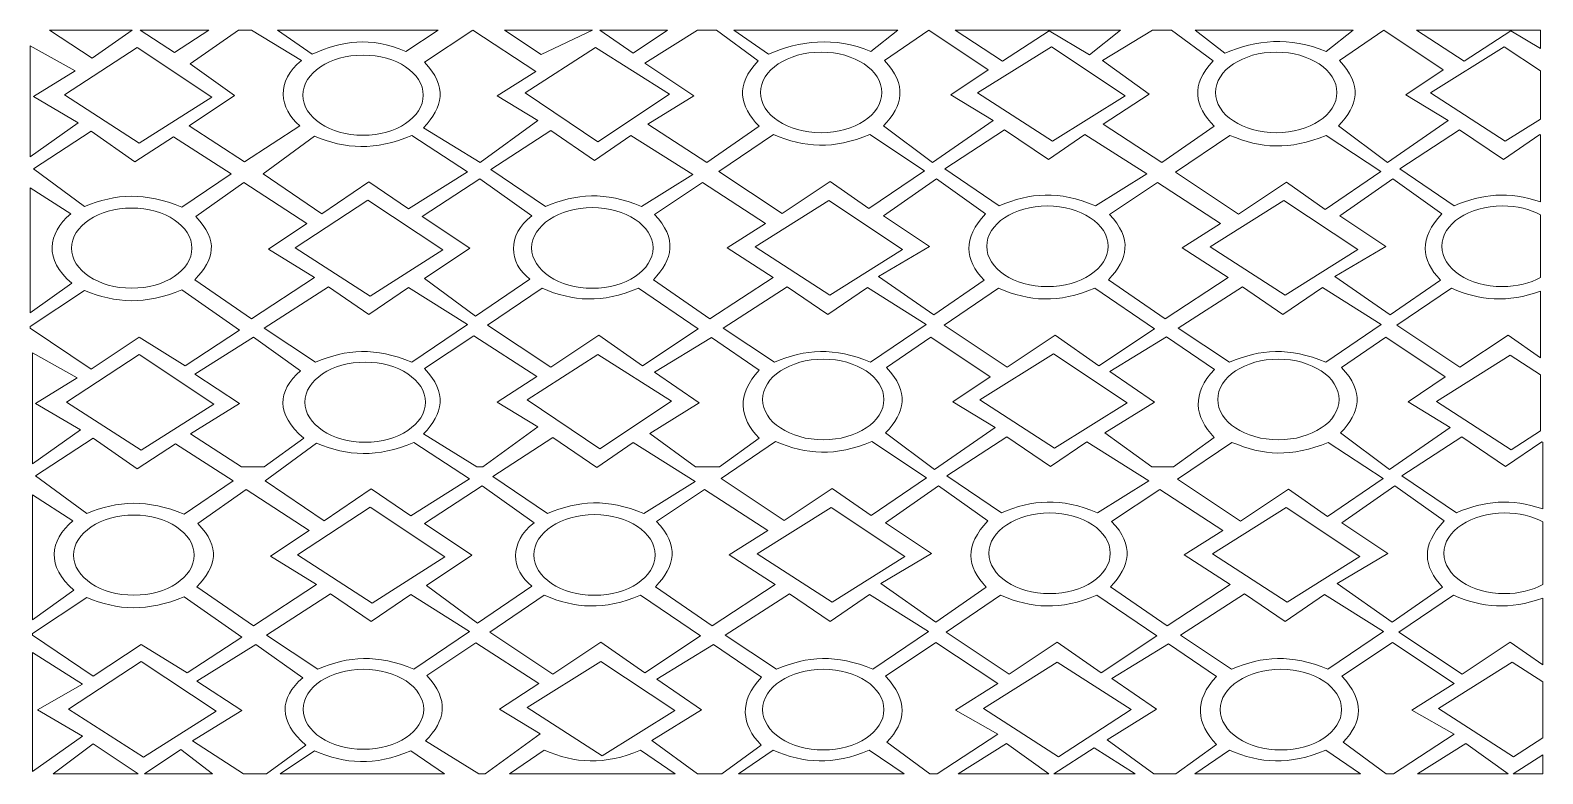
# Model space of a CAD drawing. Header units: millimetres. Extents: x -1200 to 1200, y -590 to 590.
import ezdxf

# ---------------------------------------------------------------- set-up
doc = ezdxf.new("R2010")
doc.units = ezdxf.units.MM
doc.header["$MEASUREMENT"] = 0
doc.layers.add('Layer 1', color=7, linetype='Continuous')

msp = doc.modelspace()

# ---------------------------------------------------------------- linework, layer by layer
at = {"layer": 'Layer 1', "color": 250, "lineweight": 20}
for points, knots in [([(-1169.4404, 589.9734), (-1169.4404, 589.9734), (-1038.5729, 589.9734), (-1038.5729, 589.9734), (-1038.5729, 589.9734), (-1101.8412, 545.8554), (-1101.8412, 545.8554), (-1101.8412, 545.8554), (-1169.4404, 589.9734), (-1169.4404, 589.9734)], [0, 0, 0, 0, 0.333333333, 0.333333333, 0.333333333, 0.666666667, 0.666666667, 0.666666667, 1, 1, 1, 1]), ([(-1025.5264, 589.9734), (-1025.5264, 589.9734), (-916.4211, 589.9734), (-916.4211, 589.9734), (-916.4211, 589.9734), (-971.2376, 554.878), (-971.2376, 554.878), (-971.2376, 554.878), (-1025.5264, 589.9734), (-1025.5264, 589.9734)], [0, 0, 0, 0, 0.333333333, 0.333333333, 0.333333333, 0.666666667, 0.666666667, 0.666666667, 1, 1, 1, 1]), ([(-869.3423, 589.9734), (-869.3423, 589.9734), (-848.7134, 589.9734), (-848.7134, 589.9734), (-848.7134, 589.9734), (-769.8296, 541.7227), (-769.8296, 541.7227), (-809.9699, 510.3922), (-805.5074, 464.9435), (-772.1424, 438.4976), (-772.1424, 438.4976), (-860.0445, 381.0078), (-860.0445, 381.0078), (-860.0445, 381.0078), (-947.8147, 438.4218), (-947.8147, 438.4218), (-947.8147, 438.4218), (-875.7064, 486.4562), (-875.7064, 486.4562), (-875.7064, 486.4562), (-946.1227, 536.9193), (-946.1227, 536.9193), (-946.1227, 536.9193), (-869.3423, 589.9734), (-869.3423, 589.9734)], [0, 0, 0, 0, 0.125, 0.125, 0.125, 0.25, 0.25, 0.25, 0.375, 0.375, 0.375, 0.5, 0.5, 0.5, 0.625, 0.625, 0.625, 0.75, 0.75, 0.75, 0.875, 0.875, 0.875, 1, 1, 1, 1]), ([(-807.8823, 589.9734), (-807.8823, 589.9734), (-552.7443, 589.9734), (-552.7443, 589.9734), (-552.7443, 589.9734), (-604.2469, 556.4197), (-604.2469, 556.4197), (-662.1911, 580.7668), (-703.6663, 572.9883), (-752.5845, 552.2113), (-752.5845, 552.2113), (-807.8823, 589.9734), (-807.8823, 589.9734)], [0, 0, 0, 0, 0.25, 0.25, 0.25, 0.5, 0.5, 0.5, 0.75, 0.75, 0.75, 1, 1, 1, 1]), ([(-576.0275, 435.3277), (-576.0275, 435.3277), (-486.1386, 380.0612), (-486.1386, 380.0612), (-486.1386, 380.0612), (-394.5345, 446.606), (-394.5345, 446.606), (-394.5345, 446.606), (-458.9981, 486.0775), (-458.9981, 486.0775), (-458.9981, 486.0775), (-397.9338, 524.4292), (-397.9338, 524.4292), (-397.9338, 524.4292), (-498.0053, 589.8436), (-498.0053, 589.8436), (-498.0053, 589.8436), (-574.3356, 539.0884), (-574.3356, 539.0884), (-537.7265, 500.5528), (-544.7891, 467.8483), (-576.0275, 435.3277)], [0, 0, 0, 0, 0.142857143, 0.142857143, 0.142857143, 0.285714286, 0.285714286, 0.285714286, 0.428571429, 0.428571429, 0.428571429, 0.571428571, 0.571428571, 0.571428571, 0.714285714, 0.714285714, 0.714285714, 0.857142857, 0.857142857, 0.857142857, 1, 1, 1, 1]), ([(-447.3177, 589.9734), (-447.3177, 589.9734), (-308.1225, 589.9734), (-308.1225, 589.9734), (-308.1225, 589.9734), (-389.451, 551.4972), (-389.451, 551.4972), (-389.451, 551.4972), (-447.3177, 589.9734), (-447.3177, 589.9734)], [0, 0, 0, 0, 0.333333333, 0.333333333, 0.333333333, 0.666666667, 0.666666667, 0.666666667, 1, 1, 1, 1]), ([(-296.5041, 589.9734), (-296.5041, 589.9734), (-189.0984, 589.9734), (-189.0984, 589.9734), (-189.0984, 589.9734), (-243.5813, 553.7529), (-243.5813, 553.7529), (-243.5813, 553.7529), (-296.5041, 589.9734), (-296.5041, 589.9734)], [0, 0, 0, 0, 0.333333333, 0.333333333, 0.333333333, 0.666666667, 0.666666667, 0.666666667, 1, 1, 1, 1]), ([(-141.0108, 589.9734), (-141.0108, 589.9734), (-111.2314, 589.9734), (-111.2314, 589.9734), (-111.2314, 589.9734), (-45.1225, 541.3441), (-45.1225, 541.3441), (-81.7393, 502.8084), (-74.6767, 470.0985), (-43.4384, 437.578), (-43.4384, 437.578), (-126.5519, 380.0612), (-126.5519, 380.0612), (-126.5519, 380.0612), (-219.8401, 440.9642), (-219.8401, 440.9642), (-219.8401, 440.9642), (-146.9014, 486.0775), (-146.9014, 486.0775), (-146.9014, 486.0775), (-224.9315, 537.9633), (-224.9315, 537.9633), (-224.9315, 537.9633), (-141.0108, 589.9734), (-141.0108, 589.9734)], [0, 0, 0, 0, 0.125, 0.125, 0.125, 0.25, 0.25, 0.25, 0.375, 0.375, 0.375, 0.5, 0.5, 0.5, 0.625, 0.625, 0.625, 0.75, 0.75, 0.75, 0.875, 0.875, 0.875, 1, 1, 1, 1]), ([(-83.7494, 589.9734), (-83.7494, 589.9734), (176.8446, 589.9734), (176.8446, 589.9734), (176.8446, 589.9734), (133.9258, 556.4197), (133.9258, 556.4197), (75.9737, 580.7668), (20.4586, 572.9883), (-28.4439, 552.2113), (-28.4439, 552.2113), (-83.7494, 589.9734), (-83.7494, 589.9734)], [0, 0, 0, 0, 0.25, 0.25, 0.25, 0.5, 0.5, 0.5, 0.75, 0.75, 0.75, 1, 1, 1, 1]), ([(153.7165, 438.054), (153.7165, 438.054), (231.5758, 380.0234), (231.5758, 380.0234), (231.5758, 380.0234), (327.6426, 446.7683), (327.6426, 446.7683), (327.6426, 446.7683), (260.7342, 487.4731), (260.7342, 487.4731), (260.7342, 487.4731), (319.7806, 527.1555), (319.7806, 527.1555), (319.7806, 527.1555), (225.724, 589.9031), (225.724, 589.9031), (225.724, 589.9031), (155.4162, 541.82), (155.4162, 541.82), (192.0253, 503.279), (184.9627, 470.5746), (153.7165, 438.054)], [0, 0, 0, 0, 0.142857143, 0.142857143, 0.142857143, 0.285714286, 0.285714286, 0.285714286, 0.428571429, 0.428571429, 0.428571429, 0.571428571, 0.571428571, 0.571428571, 0.714285714, 0.714285714, 0.714285714, 0.857142857, 0.857142857, 0.857142857, 1, 1, 1, 1]), ([(267.37, 589.9734), (267.37, 589.9734), (529.7258, 589.9734), (529.7258, 589.9734), (529.7258, 589.9734), (480.5438, 551.0861), (480.5438, 551.0861), (480.5438, 551.0861), (416.8563, 589.2215), (416.8563, 589.2215), (416.8563, 589.2215), (342.7068, 540.8247), (342.7068, 540.8247), (342.7068, 540.8247), (267.37, 589.9734), (267.37, 589.9734)], [0, 0, 0, 0, 0.2, 0.2, 0.2, 0.4, 0.4, 0.4, 0.6, 0.6, 0.6, 0.8, 0.8, 0.8, 1, 1, 1, 1]), ([(580.6929, 589.9734), (580.6929, 589.9734), (610.899, 589.9734), (610.899, 589.9734), (610.899, 589.9734), (676.9924, 541.3441), (676.9924, 541.3441), (640.3834, 502.8084), (647.4537, 470.0985), (678.6921, 437.578), (678.6921, 437.578), (595.5864, 380.0612), (595.5864, 380.0612), (595.5864, 380.0612), (502.2903, 440.9642), (502.2903, 440.9642), (502.2903, 440.9642), (575.2213, 488.7497), (575.2213, 488.7497), (575.2213, 488.7497), (501.2115, 541.9607), (501.2115, 541.9607), (501.2115, 541.9607), (580.6929, 589.9734), (580.6929, 589.9734)], [0, 0, 0, 0, 0.125, 0.125, 0.125, 0.25, 0.25, 0.25, 0.375, 0.375, 0.375, 0.5, 0.5, 0.5, 0.625, 0.625, 0.625, 0.75, 0.75, 0.75, 0.875, 0.875, 0.875, 1, 1, 1, 1]), ([(648.191, 589.9734), (648.191, 589.9734), (898.9751, 589.9734), (898.9751, 589.9734), (898.9751, 589.9734), (856.064, 556.4197), (856.064, 556.4197), (798.1042, 580.7668), (744.5992, 574.3136), (695.6811, 553.542), (695.6811, 553.542), (648.191, 589.9734), (648.191, 589.9734)], [0, 0, 0, 0, 0.25, 0.25, 0.25, 0.5, 0.5, 0.5, 0.75, 0.75, 0.75, 1, 1, 1, 1]), ([(875.7462, 438.054), (875.7462, 438.054), (953.5976, 380.0234), (953.5976, 380.0234), (953.5976, 380.0234), (1049.6643, 446.7683), (1049.6643, 446.7683), (1049.6643, 446.7683), (982.7405, 487.4731), (982.7405, 487.4731), (982.7405, 487.4731), (1041.7946, 527.1555), (1041.7946, 527.1555), (1041.7946, 527.1555), (947.738, 589.9031), (947.738, 589.9031), (947.738, 589.9031), (877.4302, 541.82), (877.4302, 541.82), (914.0471, 503.279), (906.9845, 470.5746), (875.7462, 438.054)], [0, 0, 0, 0, 0.142857143, 0.142857143, 0.142857143, 0.285714286, 0.285714286, 0.285714286, 0.428571429, 0.428571429, 0.428571429, 0.571428571, 0.571428571, 0.571428571, 0.714285714, 0.714285714, 0.714285714, 0.857142857, 0.857142857, 0.857142857, 1, 1, 1, 1]), ([(999.6907, 589.9734), (999.6907, 589.9734), (1196.5507, 589.9734), (1196.5507, 589.9734), (1196.5507, 589.9734), (1196.5507, 560.8607), (1196.5507, 560.8607), (1196.5507, 560.8607), (1149.1925, 589.2215), (1149.1925, 589.2215), (1149.1925, 589.2215), (1075.0354, 540.8247), (1075.0354, 540.8247), (1075.0354, 540.8247), (999.6907, 589.9734), (999.6907, 589.9734)], [0, 0, 0, 0, 0.2, 0.2, 0.2, 0.4, 0.4, 0.4, 0.6, 0.6, 0.6, 0.8, 0.8, 0.8, 1, 1, 1, 1]), ([(-1200.05, 389.1542), (-1200.05, 389.1542), (-1200.0422, 565.4748), (-1200.0422, 565.4748), (-1200.0422, 565.4748), (-1128.9818, 525.5544), (-1128.9818, 525.5544), (-1128.9818, 525.5544), (-1195.1217, 484.9524), (-1195.1217, 484.9524), (-1195.1217, 484.9524), (-1123.8905, 443.2199), (-1123.8905, 443.2199), (-1123.8905, 443.2199), (-1200.05, 389.1542), (-1200.05, 389.1542)], [0, 0, 0, 0, 0.2, 0.2, 0.2, 0.4, 0.4, 0.4, 0.6, 0.6, 0.6, 0.8, 0.8, 0.8, 1, 1, 1, 1]), ([(-1027.2029, 410.5154), (-1027.2029, 410.5154), (-911.8809, 483.8273), (-911.8809, 483.8273), (-911.8809, 483.8273), (-1030.6022, 562.7756), (-1030.6022, 562.7756), (-1030.6022, 562.7756), (-1145.9398, 487.2081), (-1145.9398, 487.2081), (-1145.9398, 487.2081), (-1027.2029, 410.5154), (-1027.2029, 410.5154)], [0, 0, 0, 0, 0.25, 0.25, 0.25, 0.5, 0.5, 0.5, 0.75, 0.75, 0.75, 1, 1, 1, 1]), ([(-414.8996, 490.5943), (-414.8996, 490.5943), (-299.5543, 412.7711), (-299.5543, 412.7711), (-299.5543, 412.7711), (-185.9087, 488.3332), (-185.9087, 488.3332), (-185.9087, 488.3332), (-302.9459, 562.7756), (-302.9459, 562.7756), (-302.9459, 562.7756), (-414.8996, 490.5943), (-414.8996, 490.5943)], [0, 0, 0, 0, 0.25, 0.25, 0.25, 0.5, 0.5, 0.5, 0.75, 0.75, 0.75, 1, 1, 1, 1]), ([(-41.3429, 491.2109), (-41.3429, 526.4793), (1.9019, 555.2459), (54.9257, 555.2404), (107.9728, 555.2404), (151.2175, 526.4793), (151.2175, 491.2109), (151.2175, 455.9479), (107.9728, 427.1868), (54.9257, 427.1868), (1.9019, 427.1868), (-41.3429, 455.9479), (-41.3429, 491.2109)], [0, 0, 0, 0, 0.25, 0.25, 0.25, 0.5, 0.5, 0.5, 0.75, 0.75, 0.75, 1, 1, 1, 1]), ([(421.9553, 413.7123), (421.9553, 413.7123), (537.2928, 485.899), (537.2928, 485.899), (537.2928, 485.899), (420.2556, 563.7222), (420.2556, 563.7222), (420.2556, 563.7222), (303.2184, 490.4157), (303.2184, 490.4157), (303.2184, 490.4157), (421.9553, 413.7123), (421.9553, 413.7123)], [0, 0, 0, 0, 0.25, 0.25, 0.25, 0.5, 0.5, 0.5, 0.75, 0.75, 0.75, 1, 1, 1, 1]), ([(680.7721, 491.2109), (680.7721, 526.4793), (724.0246, 555.2404), (777.0639, 555.2404), (830.0954, 555.2404), (873.348, 526.4793), (873.348, 491.2109), (873.348, 455.9479), (830.0954, 427.1868), (777.0639, 427.1868), (724.0246, 427.1868), (680.7721, 455.9479), (680.7721, 491.2109)], [0, 0, 0, 0, 0.25, 0.25, 0.25, 0.5, 0.5, 0.5, 0.75, 0.75, 0.75, 1, 1, 1, 1]), ([(1196.5507, 525.3326), (1196.5507, 525.3326), (1196.5507, 448.7752), (1196.5507, 448.7752), (1196.5507, 448.7752), (1140.5234, 413.7123), (1140.5234, 413.7123), (1140.5234, 413.7123), (1021.802, 490.4104), (1021.802, 490.4104), (1021.802, 490.4104), (1138.8392, 563.7222), (1138.8392, 563.7222), (1138.8392, 563.7222), (1196.5507, 525.3326), (1196.5507, 525.3326)], [0, 0, 0, 0, 0.2, 0.2, 0.2, 0.4, 0.4, 0.4, 0.6, 0.6, 0.6, 0.8, 0.8, 0.8, 1, 1, 1, 1]), ([(-767.5556, 486.916), (-767.5556, 521.9302), (-724.6213, 550.4803), (-671.9624, 550.4803), (-619.3189, 550.4803), (-576.3768, 521.9302), (-576.3768, 486.916), (-576.3768, 451.9072), (-619.3189, 423.357), (-671.9624, 423.3516), (-724.6213, 423.3516), (-767.5556, 451.9072), (-767.5556, 486.916)], [0, 0, 0, 0, 0.25, 0.25, 0.25, 0.5, 0.5, 0.5, 0.75, 0.75, 0.75, 1, 1, 1, 1]), ([(337.4603, 311.4663), (337.4603, 311.4663), (250.9475, 370.119), (250.9475, 370.119), (250.9475, 370.119), (345.9354, 432.1471), (345.9354, 432.1471), (345.9354, 432.1471), (415.4748, 384.7781), (415.4748, 384.7781), (415.4748, 384.7781), (473.1552, 424.255), (473.1552, 424.255), (473.1552, 424.255), (571.5192, 362.2215), (571.5192, 362.2215), (571.5192, 362.2215), (490.1131, 311.4663), (490.1131, 311.4663), (432.1612, 335.8134), (386.3707, 332.2379), (337.4603, 311.4663)], [0, 0, 0, 0, 0.142857143, 0.142857143, 0.142857143, 0.285714286, 0.285714286, 0.285714286, 0.428571429, 0.428571429, 0.428571429, 0.571428571, 0.571428571, 0.571428571, 0.714285714, 0.714285714, 0.714285714, 0.857142857, 0.857142857, 0.857142857, 1, 1, 1, 1]), ([(1196.5429, 423.3787), (1196.5429, 423.3787), (1196.5507, 317.4381), (1196.5507, 317.4381), (1145.7854, 335.0128), (1103.9143, 330.35), (1059.4743, 311.4663), (1059.4743, 311.4663), (972.9692, 370.119), (972.9692, 370.119), (972.9692, 370.119), (1067.9495, 432.1471), (1067.9495, 432.1471), (1067.9495, 432.1471), (1137.4889, 384.7781), (1137.4889, 384.7781), (1137.4889, 384.7781), (1195.1615, 424.255), (1195.1615, 424.255), (1195.1615, 424.255), (1196.5429, 423.3787), (1196.5429, 423.3787)], [0, 0, 0, 0, 0.142857143, 0.142857143, 0.142857143, 0.285714286, 0.285714286, 0.285714286, 0.428571429, 0.428571429, 0.428571429, 0.571428571, 0.571428571, 0.571428571, 0.714285714, 0.714285714, 0.714285714, 0.857142857, 0.857142857, 0.857142857, 1, 1, 1, 1]), ([(-1113.7157, 310.1356), (-1113.7157, 310.1356), (-1195.1217, 369.9134), (-1195.1217, 369.9134), (-1195.1217, 369.9134), (-1103.5332, 429.6859), (-1103.5332, 429.6859), (-1103.5332, 429.6859), (-1033.9938, 381.1864), (-1033.9938, 381.1864), (-1033.9938, 381.1864), (-972.9373, 420.6632), (-972.9373, 420.6632), (-972.9373, 420.6632), (-881.3332, 362.0159), (-881.3332, 362.0159), (-881.3332, 362.0159), (-959.3632, 309.0105), (-959.3632, 309.0105), (-1017.3152, 333.3521), (-1064.8053, 330.9072), (-1113.7157, 310.1356)], [0, 0, 0, 0, 0.142857143, 0.142857143, 0.142857143, 0.285714286, 0.285714286, 0.285714286, 0.428571429, 0.428571429, 0.428571429, 0.571428571, 0.571428571, 0.571428571, 0.714285714, 0.714285714, 0.714285714, 0.857142857, 0.857142857, 0.857142857, 1, 1, 1, 1]), ([(-749.0454, 421.7938), (-749.0454, 421.7938), (-830.4515, 362.0159), (-830.4515, 362.0159), (-830.4515, 362.0159), (-737.1632, 298.8518), (-737.1632, 298.8518), (-737.1632, 298.8518), (-662.5326, 349.607), (-662.5326, 349.607), (-662.5326, 349.607), (-599.7764, 306.7494), (-599.7764, 306.7494), (-599.7764, 306.7494), (-506.4882, 365.3967), (-506.4882, 365.3967), (-506.4882, 365.3967), (-594.6852, 422.9189), (-594.6852, 422.9189), (-652.6372, 398.5772), (-700.1351, 401.0222), (-749.0454, 421.7938)], [0, 0, 0, 0, 0.142857143, 0.142857143, 0.142857143, 0.285714286, 0.285714286, 0.285714286, 0.428571429, 0.428571429, 0.428571429, 0.571428571, 0.571428571, 0.571428571, 0.714285714, 0.714285714, 0.714285714, 0.857142857, 0.857142857, 0.857142857, 1, 1, 1, 1]), ([(-382.6678, 310.1356), (-382.6678, 310.1356), (-469.1729, 368.7829), (-469.1729, 368.7829), (-469.1729, 368.7829), (-374.1849, 430.8164), (-374.1849, 430.8164), (-374.1849, 430.8164), (-304.6456, 383.442), (-304.6456, 383.442), (-304.6456, 383.442), (-246.9806, 422.9189), (-246.9806, 422.9189), (-246.9806, 422.9189), (-148.6011, 360.8853), (-148.6011, 360.8853), (-148.6011, 360.8853), (-230.015, 310.1356), (-230.015, 310.1356), (-287.9669, 334.4827), (-333.7652, 330.9072), (-382.6678, 310.1356)], [0, 0, 0, 0, 0.142857143, 0.142857143, 0.142857143, 0.285714286, 0.285714286, 0.285714286, 0.428571429, 0.428571429, 0.428571429, 0.571428571, 0.571428571, 0.571428571, 0.714285714, 0.714285714, 0.714285714, 0.857142857, 0.857142857, 0.857142857, 1, 1, 1, 1]), ([(-20.6751, 424.52), (-20.6751, 424.52), (-107.1801, 365.8727), (-107.1801, 365.8727), (-107.1801, 365.8727), (-7.1165, 299.3279), (-7.1165, 299.3279), (-7.1165, 299.3279), (69.2215, 350.0831), (69.2215, 350.0831), (69.2215, 350.0831), (130.7437, 306.917), (130.7437, 306.917), (130.7437, 306.917), (218.9408, 366.9005), (218.9408, 366.9005), (218.9408, 366.9005), (131.9778, 424.52), (131.9778, 424.52), (74.0257, 400.1783), (28.2353, 403.7484), (-20.6751, 424.52)], [0, 0, 0, 0, 0.142857143, 0.142857143, 0.142857143, 0.285714286, 0.285714286, 0.285714286, 0.428571429, 0.428571429, 0.428571429, 0.571428571, 0.571428571, 0.571428571, 0.714285714, 0.714285714, 0.714285714, 0.857142857, 0.857142857, 0.857142857, 1, 1, 1, 1]), ([(703.4577, 423.1839), (703.4577, 423.1839), (616.9526, 364.5366), (616.9526, 364.5366), (616.9526, 364.5366), (717.0319, 297.9918), (717.0319, 297.9918), (717.0319, 297.9918), (793.3466, 348.7523), (793.3466, 348.7523), (793.3466, 348.7523), (854.8688, 305.5864), (854.8688, 305.5864), (854.8688, 305.5864), (943.0736, 365.5698), (943.0736, 365.5698), (943.0736, 365.5698), (856.1183, 423.1839), (856.1183, 423.1839), (798.1663, 398.8422), (752.3603, 402.4123), (703.4577, 423.1839)], [0, 0, 0, 0, 0.142857143, 0.142857143, 0.142857143, 0.285714286, 0.285714286, 0.285714286, 0.428571429, 0.428571429, 0.428571429, 0.571428571, 0.571428571, 0.571428571, 0.714285714, 0.714285714, 0.714285714, 0.857142857, 0.857142857, 0.857142857, 1, 1, 1, 1]), ([(-1200.05, 141.3934), (-1200.05, 141.3934), (-1200.05, 339.7405), (-1200.05, 339.7405), (-1200.05, 339.7405), (-1135.7728, 298.8518), (-1135.7728, 298.8518), (-1172.6534, 266.2448), (-1178.6061, 226.9626), (-1134.0653, 188.3296), (-1134.0653, 188.3296), (-1200.05, 141.3934), (-1200.05, 141.3934)], [0, 0, 0, 0, 0.25, 0.25, 0.25, 0.5, 0.5, 0.5, 0.75, 0.75, 0.75, 1, 1, 1, 1]), ([(-939.0059, 193.9661), (-939.0059, 193.9661), (-849.1169, 131.9326), (-849.1169, 131.9326), (-849.1169, 131.9326), (-749.0454, 197.3469), (-749.0454, 197.3469), (-749.0454, 197.3469), (-821.9841, 242.4656), (-821.9841, 242.4656), (-821.9841, 242.4656), (-760.9122, 283.0676), (-760.9122, 283.0676), (-760.9122, 283.0676), (-860.9836, 348.4819), (-860.9836, 348.4819), (-860.9836, 348.4819), (-937.3139, 294.3459), (-937.3139, 294.3459), (-900.7049, 255.8103), (-907.7674, 226.4866), (-939.0059, 193.9661)], [0, 0, 0, 0, 0.142857143, 0.142857143, 0.142857143, 0.285714286, 0.285714286, 0.285714286, 0.428571429, 0.428571429, 0.428571429, 0.571428571, 0.571428571, 0.571428571, 0.714285714, 0.714285714, 0.714285714, 0.857142857, 0.857142857, 0.857142857, 1, 1, 1, 1]), ([(-574.6615, 195.9242), (-574.6615, 195.9242), (-502.5377, 243.964), (-502.5377, 243.964), (-502.5377, 243.964), (-578.0532, 294.4379), (-578.0532, 294.4379), (-578.0532, 294.4379), (-486.4956, 354.1833), (-486.4956, 354.1833), (-486.4956, 354.1833), (-404.0806, 295.6496), (-404.0806, 295.6496), (-444.2132, 264.3136), (-440.8293, 221.3262), (-407.4645, 194.8803), (-407.4645, 194.8803), (-493.6668, 136.26), (-493.6668, 136.26), (-493.6668, 136.26), (-574.6615, 195.9242), (-574.6615, 195.9242)], [0, 0, 0, 0, 0.142857143, 0.142857143, 0.142857143, 0.285714286, 0.285714286, 0.285714286, 0.428571429, 0.428571429, 0.428571429, 0.571428571, 0.571428571, 0.571428571, 0.714285714, 0.714285714, 0.714285714, 0.857142857, 0.857142857, 0.857142857, 1, 1, 1, 1]), ([(-211.3495, 193.9661), (-211.3495, 193.9661), (-121.4606, 131.9326), (-121.4606, 131.9326), (-121.4606, 131.9326), (-21.3814, 197.3469), (-21.3814, 197.3469), (-21.3814, 197.3469), (-94.3278, 244.7159), (-94.3278, 244.7159), (-94.3278, 244.7159), (-33.2636, 283.0676), (-33.2636, 283.0676), (-33.2636, 283.0676), (-133.3428, 348.4819), (-133.3428, 348.4819), (-133.3428, 348.4819), (-209.6575, 297.7321), (-209.6575, 297.7321), (-173.0486, 259.1911), (-180.1111, 226.4866), (-211.3495, 193.9661)], [0, 0, 0, 0, 0.142857143, 0.142857143, 0.142857143, 0.285714286, 0.285714286, 0.285714286, 0.428571429, 0.428571429, 0.428571429, 0.571428571, 0.571428571, 0.571428571, 0.714285714, 0.714285714, 0.714285714, 0.857142857, 0.857142857, 0.857142857, 1, 1, 1, 1]), ([(313.5484, 193.3116), (313.5484, 193.3116), (233.6791, 138.0504), (233.6791, 138.0504), (233.6791, 138.0504), (146.1029, 199.2564), (146.1029, 199.2564), (146.1029, 199.2564), (226.601, 246.7335), (226.601, 246.7335), (226.601, 246.7335), (153.8175, 295.3358), (153.8175, 295.3358), (153.8175, 295.3358), (237.8467, 354.2914), (237.8467, 354.2914), (237.8467, 354.2914), (315.8689, 298.4083), (315.8689, 298.4083), (279.26, 259.8726), (282.3023, 225.8267), (313.5484, 193.3116)], [0, 0, 0, 0, 0.142857143, 0.142857143, 0.142857143, 0.285714286, 0.285714286, 0.285714286, 0.428571429, 0.428571429, 0.428571429, 0.571428571, 0.571428571, 0.571428571, 0.714285714, 0.714285714, 0.714285714, 0.857142857, 0.857142857, 0.857142857, 1, 1, 1, 1]), ([(510.7732, 193.9661), (510.7732, 193.9661), (600.6777, 131.9326), (600.6777, 131.9326), (600.6777, 131.9326), (700.7413, 197.3469), (700.7413, 197.3469), (700.7413, 197.3469), (627.8182, 244.7159), (627.8182, 244.7159), (627.8182, 244.7159), (688.8746, 283.0676), (688.8746, 283.0676), (688.8746, 283.0676), (588.7954, 348.4819), (588.7954, 348.4819), (588.7954, 348.4819), (512.4728, 297.7321), (512.4728, 297.7321), (549.0819, 259.1911), (542.0116, 226.4866), (510.7732, 193.9661)], [0, 0, 0, 0, 0.142857143, 0.142857143, 0.142857143, 0.285714286, 0.285714286, 0.285714286, 0.428571429, 0.428571429, 0.428571429, 0.571428571, 0.571428571, 0.571428571, 0.714285714, 0.714285714, 0.714285714, 0.857142857, 0.857142857, 0.857142857, 1, 1, 1, 1]), ([(1037.7356, 193.3116), (1037.7356, 193.3116), (957.8661, 138.0504), (957.8661, 138.0504), (957.8661, 138.0504), (870.2901, 199.2564), (870.2901, 199.2564), (870.2901, 199.2564), (950.788, 246.7335), (950.788, 246.7335), (950.788, 246.7335), (877.9968, 295.3358), (877.9968, 295.3358), (877.9968, 295.3358), (962.0262, 354.2914), (962.0262, 354.2914), (962.0262, 354.2914), (1040.0484, 298.4083), (1040.0484, 298.4083), (1003.4393, 259.8726), (1006.4971, 225.8267), (1037.7356, 193.3116)], [0, 0, 0, 0, 0.142857143, 0.142857143, 0.142857143, 0.285714286, 0.285714286, 0.285714286, 0.428571429, 0.428571429, 0.428571429, 0.571428571, 0.571428571, 0.571428571, 0.714285714, 0.714285714, 0.714285714, 0.857142857, 0.857142857, 0.857142857, 1, 1, 1, 1]), ([(-660.8407, 168.0232), (-660.8407, 168.0232), (-545.5031, 241.3351), (-545.5031, 241.3351), (-545.5031, 241.3351), (-664.2323, 320.2834), (-664.2323, 320.2834), (-664.2323, 320.2834), (-779.5698, 244.7159), (-779.5698, 244.7159), (-779.5698, 244.7159), (-660.8407, 168.0232), (-660.8407, 168.0232)], [0, 0, 0, 0, 0.25, 0.25, 0.25, 0.5, 0.5, 0.5, 0.75, 0.75, 0.75, 1, 1, 1, 1]), ([(68.9189, 169.6244), (68.9189, 169.6244), (184.2487, 241.8057), (184.2487, 241.8057), (184.2487, 241.8057), (67.2115, 319.6288), (67.2115, 319.6288), (67.2115, 319.6288), (-49.818, 246.3224), (-49.818, 246.3224), (-49.818, 246.3224), (68.9189, 169.6244), (68.9189, 169.6244)], [0, 0, 0, 0, 0.25, 0.25, 0.25, 0.5, 0.5, 0.5, 0.75, 0.75, 0.75, 1, 1, 1, 1]), ([(791.0416, 169.6244), (791.0416, 169.6244), (906.3791, 241.8057), (906.3791, 241.8057), (906.3791, 241.8057), (789.3497, 319.6288), (789.3497, 319.6288), (789.3497, 319.6288), (672.3125, 246.3224), (672.3125, 246.3224), (672.3125, 246.3224), (791.0416, 169.6244), (791.0416, 169.6244)], [0, 0, 0, 0, 0.25, 0.25, 0.25, 0.5, 0.5, 0.5, 0.75, 0.75, 0.75, 1, 1, 1, 1]), ([(-1134.6474, 244.1641), (-1134.6474, 279.1729), (-1091.7053, 307.7285), (-1039.0463, 307.7285), (-986.395, 307.7285), (-943.4452, 279.1729), (-943.4452, 244.1641), (-943.4452, 209.1553), (-986.395, 180.5998), (-1039.0463, 180.5998), (-1091.7053, 180.5998), (-1134.6474, 209.1553), (-1134.6474, 244.1641)], [0, 0, 0, 0, 0.25, 0.25, 0.25, 0.5, 0.5, 0.5, 0.75, 0.75, 0.75, 1, 1, 1, 1]), ([(-404.422, 244.4562), (-404.422, 279.7193), (-361.1695, 308.4804), (-308.1302, 308.4804), (-255.0988, 308.4804), (-211.8384, 279.7193), (-211.8384, 244.4508), (-211.8384, 209.1878), (-255.0988, 180.4321), (-308.1302, 180.4321), (-361.1695, 180.4321), (-404.422, 209.1878), (-404.422, 244.4562)], [0, 0, 0, 0, 0.25, 0.25, 0.25, 0.5, 0.5, 0.5, 0.75, 0.75, 0.75, 1, 1, 1, 1]), ([(317.7083, 247.123), (317.7083, 282.3914), (360.9609, 311.1525), (413.9924, 311.1525), (467.0395, 311.1525), (510.2842, 282.3914), (510.2842, 247.123), (510.2842, 211.86), (467.0395, 183.0934), (413.9924, 183.0988), (360.9609, 183.0988), (317.7083, 211.86), (317.7083, 247.123)], [0, 0, 0, 0, 0.25, 0.25, 0.25, 0.5, 0.5, 0.5, 0.75, 0.75, 0.75, 1, 1, 1, 1]), ([(1196.5507, 296.8396), (1196.5507, 296.8396), (1196.5507, 197.4064), (1196.5507, 197.4064), (1179.9885, 188.4649), (1158.925, 183.0988), (1136.0065, 183.0988), (1082.9827, 183.0988), (1039.7224, 211.86), (1039.7224, 247.123), (1039.7146, 282.3914), (1082.9827, 311.1525), (1136.0065, 311.1525), (1158.925, 311.1471), (1179.9885, 305.7865), (1196.5507, 296.8396)], [0, 0, 0, 0, 0.2, 0.2, 0.2, 0.4, 0.4, 0.4, 0.6, 0.6, 0.6, 0.8, 0.8, 0.8, 1, 1, 1, 1]), ([(-1200.05, 117.1328), (-1200.05, 117.1328), (-1200.05, 119.6427), (-1200.05, 119.6427), (-1200.05, 119.6427), (-1113.7157, 177.0513), (-1113.7157, 177.0513), (-1064.8053, 156.2743), (-1017.3152, 153.8293), (-959.3632, 178.1764), (-959.3632, 178.1764), (-867.7746, 113.8873), (-867.7746, 113.8873), (-867.7746, 113.8873), (-954.2719, 57.4956), (-954.2719, 57.4956), (-954.2719, 57.4956), (-1027.2184, 102.6089), (-1027.2184, 102.6089), (-1027.2184, 102.6089), (-1103.5332, 51.8537), (-1103.5332, 51.8537), (-1103.5332, 51.8537), (-1200.05, 117.1328), (-1200.05, 117.1328)], [0, 0, 0, 0, 0.125, 0.125, 0.125, 0.25, 0.25, 0.25, 0.375, 0.375, 0.375, 0.5, 0.5, 0.5, 0.625, 0.625, 0.625, 0.75, 0.75, 0.75, 0.875, 0.875, 0.875, 1, 1, 1, 1]), ([(-747.3381, 63.1321), (-747.3381, 63.1321), (-828.7596, 117.2734), (-828.7596, 117.2734), (-828.7596, 117.2734), (-726.9884, 182.6877), (-726.9884, 182.6877), (-726.9884, 182.6877), (-662.5326, 138.6995), (-662.5326, 138.6995), (-662.5326, 138.6995), (-599.7764, 181.5572), (-599.7764, 181.5572), (-599.7764, 181.5572), (-506.4882, 122.9099), (-506.4882, 122.9099), (-506.4882, 122.9099), (-594.6852, 63.1321), (-594.6852, 63.1321), (-652.6372, 87.4792), (-698.4354, 83.9091), (-747.3381, 63.1321)], [0, 0, 0, 0, 0.142857143, 0.142857143, 0.142857143, 0.285714286, 0.285714286, 0.285714286, 0.428571429, 0.428571429, 0.428571429, 0.571428571, 0.571428571, 0.571428571, 0.714285714, 0.714285714, 0.714285714, 0.857142857, 0.857142857, 0.857142857, 1, 1, 1, 1]), ([(-387.7513, 180.4321), (-387.7513, 180.4321), (-474.2642, 121.7902), (-474.2642, 121.7902), (-474.2642, 121.7902), (-374.1849, 55.2399), (-374.1849, 55.2399), (-374.1849, 55.2399), (-297.8624, 105.9897), (-297.8624, 105.9897), (-297.8624, 105.9897), (-228.3075, 57.4956), (-228.3075, 57.4956), (-228.3075, 57.4956), (-140.1182, 116.1429), (-140.1182, 116.1429), (-140.1182, 116.1429), (-235.0985, 180.4321), (-235.0985, 180.4321), (-293.0504, 156.0903), (-338.8487, 159.6605), (-387.7513, 180.4321)], [0, 0, 0, 0, 0.142857143, 0.142857143, 0.142857143, 0.285714286, 0.285714286, 0.285714286, 0.428571429, 0.428571429, 0.428571429, 0.571428571, 0.571428571, 0.571428571, 0.714285714, 0.714285714, 0.714285714, 0.857142857, 0.857142857, 0.857142857, 1, 1, 1, 1]), ([(-19.1927, 63.1321), (-19.1927, 63.1321), (-100.6142, 117.2734), (-100.6142, 117.2734), (-100.6142, 117.2734), (1.1568, 182.6877), (1.1568, 182.6877), (1.1568, 182.6877), (65.6049, 138.6995), (65.6049, 138.6995), (65.6049, 138.6995), (128.3611, 181.5518), (128.3611, 181.5518), (128.3611, 181.5518), (221.6571, 122.9099), (221.6571, 122.9099), (221.6571, 122.9099), (133.4524, 63.1375), (133.4524, 63.1375), (75.5081, 87.4792), (29.7022, 83.9091), (-19.1927, 63.1321)], [0, 0, 0, 0, 0.142857143, 0.142857143, 0.142857143, 0.285714286, 0.285714286, 0.285714286, 0.428571429, 0.428571429, 0.428571429, 0.571428571, 0.571428571, 0.571428571, 0.714285714, 0.714285714, 0.714285714, 0.857142857, 0.857142857, 0.857142857, 1, 1, 1, 1]), ([(336.3816, 180.4375), (336.3816, 180.4375), (249.8842, 121.7848), (249.8842, 121.7848), (249.8842, 121.7848), (349.9479, 55.2399), (349.9479, 55.2399), (349.9479, 55.2399), (426.2782, 105.9951), (426.2782, 105.9951), (426.2782, 105.9951), (495.8176, 57.4956), (495.8176, 57.4956), (495.8176, 57.4956), (584.0068, 116.1429), (584.0068, 116.1429), (584.0068, 116.1429), (489.0421, 180.4321), (489.0421, 180.4321), (431.0823, 156.0903), (385.2919, 159.6605), (336.3816, 180.4375)], [0, 0, 0, 0, 0.142857143, 0.142857143, 0.142857143, 0.285714286, 0.285714286, 0.285714286, 0.428571429, 0.428571429, 0.428571429, 0.571428571, 0.571428571, 0.571428571, 0.714285714, 0.714285714, 0.714285714, 0.857142857, 0.857142857, 0.857142857, 1, 1, 1, 1]), ([(702.93, 63.1321), (702.93, 63.1321), (621.5161, 117.2734), (621.5161, 117.2734), (621.5161, 117.2734), (723.295, 182.6877), (723.295, 182.6877), (723.295, 182.6877), (787.7354, 138.6995), (787.7354, 138.6995), (787.7354, 138.6995), (850.4993, 181.5572), (850.4993, 181.5572), (850.4993, 181.5572), (943.7876, 122.9099), (943.7876, 122.9099), (943.7876, 122.9099), (855.5905, 63.1375), (855.5905, 63.1375), (797.623, 87.4792), (751.8403, 83.9091), (702.93, 63.1321)], [0, 0, 0, 0, 0.142857143, 0.142857143, 0.142857143, 0.285714286, 0.285714286, 0.285714286, 0.428571429, 0.428571429, 0.428571429, 0.571428571, 0.571428571, 0.571428571, 0.714285714, 0.714285714, 0.714285714, 0.857142857, 0.857142857, 0.857142857, 1, 1, 1, 1]), ([(1196.5507, 176.0722), (1196.5507, 176.0722), (1196.5507, 69.9369), (1196.5507, 69.9369), (1196.5507, 69.9369), (1144.8541, 105.9897), (1144.8541, 105.9897), (1144.8541, 105.9897), (1068.5237, 55.2399), (1068.5237, 55.2399), (1068.5237, 55.2399), (968.4523, 121.7848), (968.4523, 121.7848), (968.4523, 121.7848), (1054.9574, 180.4375), (1054.9574, 180.4375), (1100.7091, 160.9965), (1143.7365, 156.6259), (1196.5507, 176.0722)], [0, 0, 0, 0, 0.166666667, 0.166666667, 0.166666667, 0.333333333, 0.333333333, 0.333333333, 0.5, 0.5, 0.5, 0.666666667, 0.666666667, 0.666666667, 0.833333333, 0.833333333, 0.833333333, 1, 1, 1, 1]), ([(-828.7207, -102.7919), (-828.7207, -102.7919), (-864.8254, -102.7919), (-864.8254, -102.7919), (-864.8254, -102.7919), (-945.789, -50.7818), (-945.789, -50.7818), (-945.789, -50.7818), (-867.7746, -2.2823), (-867.7746, -2.2823), (-867.7746, -2.2823), (-939.0059, 43.9616), (-939.0059, 43.9616), (-939.0059, 43.9616), (-845.7253, 102.6089), (-845.7253, 102.6089), (-845.7253, 102.6089), (-771.0869, 49.6035), (-771.0869, 49.6035), (-807.9754, 16.9909), (-810.5288, -18.9104), (-766.0112, -57.5488), (-766.0112, -57.5488), (-828.7207, -102.7919), (-828.7207, -102.7919)], [0, 0, 0, 0, 0.125, 0.125, 0.125, 0.25, 0.25, 0.25, 0.375, 0.375, 0.375, 0.5, 0.5, 0.5, 0.625, 0.625, 0.625, 0.75, 0.75, 0.75, 0.875, 0.875, 0.875, 1, 1, 1, 1]), ([(-481.6527, -102.7919), (-481.6527, -102.7919), (-491.4238, -102.7919), (-491.4238, -102.7919), (-491.4238, -102.7919), (-576.0353, -50.7818), (-576.0353, -50.7818), (-544.7813, -18.2613), (-537.7265, 14.4486), (-574.3356, 52.9843), (-574.3356, 52.9843), (-496.3134, 104.8646), (-496.3134, 104.8646), (-496.3134, 104.8646), (-396.2419, 40.5754), (-396.2419, 40.5754), (-396.2419, 40.5754), (-458.9981, -0.0266), (-458.9981, -0.0266), (-458.9981, -0.0266), (-394.5345, -39.4981), (-394.5345, -39.4981), (-394.5345, -39.4981), (-481.6527, -102.7919), (-481.6527, -102.7919)], [0, 0, 0, 0, 0.125, 0.125, 0.125, 0.25, 0.25, 0.25, 0.375, 0.375, 0.375, 0.5, 0.5, 0.5, 0.625, 0.625, 0.625, 0.75, 0.75, 0.75, 0.875, 0.875, 0.875, 1, 1, 1, 1]), ([(-106.1479, -102.7919), (-106.1479, -102.7919), (-144.542, -102.7919), (-144.542, -102.7919), (-144.542, -102.7919), (-216.9763, -50.1706), (-216.9763, -50.1706), (-216.9763, -50.1706), (-138.4729, -1.3573), (-138.4729, -1.3573), (-138.4729, -1.3573), (-209.254, 47.2505), (-209.254, 47.2505), (-209.254, 47.2505), (-119.2098, 102.1978), (-119.2098, 102.1978), (-119.2098, 102.1978), (-43.19, 50.3175), (-43.19, 50.3175), (-79.8068, 11.7818), (-74.7466, -24.9254), (-43.5082, -57.446), (-43.5082, -57.446), (-106.1479, -102.7919), (-106.1479, -102.7919)], [0, 0, 0, 0, 0.125, 0.125, 0.125, 0.25, 0.25, 0.25, 0.375, 0.375, 0.375, 0.5, 0.5, 0.5, 0.625, 0.625, 0.625, 0.75, 0.75, 0.75, 0.875, 0.875, 0.875, 1, 1, 1, 1]), ([(157.116, -49.1806), (157.116, -49.1806), (234.9674, -107.2113), (234.9674, -107.2113), (234.9674, -107.2113), (331.0341, -40.4663), (331.0341, -40.4663), (331.0341, -40.4663), (264.1103, 0.2385), (264.1103, 0.2385), (264.1103, 0.2385), (323.1721, 39.9208), (323.1721, 39.9208), (323.1721, 39.9208), (229.1155, 102.6684), (229.1155, 102.6684), (229.1155, 102.6684), (158.8, 54.5854), (158.8, 54.5854), (195.4169, 16.0444), (188.3621, -16.6601), (157.116, -49.1806)], [0, 0, 0, 0, 0.142857143, 0.142857143, 0.142857143, 0.285714286, 0.285714286, 0.285714286, 0.428571429, 0.428571429, 0.428571429, 0.571428571, 0.571428571, 0.571428571, 0.714285714, 0.714285714, 0.714285714, 0.857142857, 0.857142857, 0.857142857, 1, 1, 1, 1]), ([(614.1276, -102.7919), (614.1276, -102.7919), (579.4201, -102.7919), (579.4201, -102.7919), (579.4201, -102.7919), (505.1542, -48.8398), (505.1542, -48.8398), (505.1542, -48.8398), (583.6498, -0.0266), (583.6498, -0.0266), (583.6498, -0.0266), (512.8687, 48.5811), (512.8687, 48.5811), (512.8687, 48.5811), (602.9051, 103.5339), (602.9051, 103.5339), (602.9051, 103.5339), (678.9249, 51.6482), (678.9249, 51.6482), (642.3159, 13.1125), (647.3838, -23.5948), (678.6223, -56.1153), (678.6223, -56.1153), (614.1276, -102.7919), (614.1276, -102.7919)], [0, 0, 0, 0, 0.125, 0.125, 0.125, 0.25, 0.25, 0.25, 0.375, 0.375, 0.375, 0.5, 0.5, 0.5, 0.625, 0.625, 0.625, 0.75, 0.75, 0.75, 0.875, 0.875, 0.875, 1, 1, 1, 1]), ([(879.1377, -49.1806), (879.1377, -49.1806), (956.9892, -107.2113), (956.9892, -107.2113), (956.9892, -107.2113), (1053.0482, -40.4663), (1053.0482, -40.4663), (1053.0482, -40.4663), (986.1321, 0.2385), (986.1321, 0.2385), (986.1321, 0.2385), (1045.194, 39.9208), (1045.194, 39.9208), (1045.194, 39.9208), (951.1373, 102.6684), (951.1373, 102.6684), (951.1373, 102.6684), (880.8219, 54.5854), (880.8219, 54.5854), (917.431, 16.0444), (910.3683, -16.6601), (879.1377, -49.1806)], [0, 0, 0, 0, 0.142857143, 0.142857143, 0.142857143, 0.285714286, 0.285714286, 0.285714286, 0.428571429, 0.428571429, 0.428571429, 0.571428571, 0.571428571, 0.571428571, 0.714285714, 0.714285714, 0.714285714, 0.857142857, 0.857142857, 0.857142857, 1, 1, 1, 1]), ([(-1196.6584, -98.0804), (-1196.6584, -98.0804), (-1196.6584, 78.2401), (-1196.6584, 78.2401), (-1196.6584, 78.2401), (-1125.5901, 38.3197), (-1125.5901, 38.3197), (-1125.5901, 38.3197), (-1191.7379, -2.2823), (-1191.7379, -2.2823), (-1191.7379, -2.2823), (-1120.4988, -44.0148), (-1120.4988, -44.0148), (-1120.4988, -44.0148), (-1196.6584, -98.0804), (-1196.6584, -98.0804)], [0, 0, 0, 0, 0.2, 0.2, 0.2, 0.4, 0.4, 0.4, 0.6, 0.6, 0.6, 0.8, 0.8, 0.8, 1, 1, 1, 1]), ([(-1023.8191, -76.7192), (-1023.8191, -76.7192), (-908.4815, -3.4074), (-908.4815, -3.4074), (-908.4815, -3.4074), (-1027.2184, 75.5409), (-1027.2184, 75.5409), (-1027.2184, 75.5409), (-1142.5481, -0.0266), (-1142.5481, -0.0266), (-1142.5481, -0.0266), (-1023.8191, -76.7192), (-1023.8191, -76.7192)], [0, 0, 0, 0, 0.25, 0.25, 0.25, 0.5, 0.5, 0.5, 0.75, 0.75, 0.75, 1, 1, 1, 1]), ([(-411.508, 3.3542), (-411.508, 3.3542), (-296.1549, -74.469), (-296.1549, -74.469), (-296.1549, -74.469), (-182.5171, 1.0985), (-182.5171, 1.0985), (-182.5171, 1.0985), (-299.5621, 75.5409), (-299.5621, 75.5409), (-299.5621, 75.5409), (-411.508, 3.3542), (-411.508, 3.3542)], [0, 0, 0, 0, 0.25, 0.25, 0.25, 0.5, 0.5, 0.5, 0.75, 0.75, 0.75, 1, 1, 1, 1]), ([(425.3547, -73.5223), (425.3547, -73.5223), (540.6844, -1.341), (540.6844, -1.341), (540.6844, -1.341), (423.6472, 76.4821), (423.6472, 76.4821), (423.6472, 76.4821), (306.61, 3.1757), (306.61, 3.1757), (306.61, 3.1757), (425.3547, -73.5223), (425.3547, -73.5223)], [0, 0, 0, 0, 0.25, 0.25, 0.25, 0.5, 0.5, 0.5, 0.75, 0.75, 0.75, 1, 1, 1, 1]), ([(1196.5507, 43.2151), (1196.5507, 43.2151), (1196.5507, -45.578), (1196.5507, -45.578), (1196.5507, -45.578), (1149.9919, -75.7943), (1149.9919, -75.7943), (1149.9919, -75.7943), (1031.255, 0.8984), (1031.255, 0.8984), (1031.255, 0.8984), (1148.2922, 74.2102), (1148.2922, 74.2102), (1148.2922, 74.2102), (1196.5507, 43.2151), (1196.5507, 43.2151)], [0, 0, 0, 0, 0.2, 0.2, 0.2, 0.4, 0.4, 0.4, 0.6, 0.6, 0.6, 0.8, 0.8, 0.8, 1, 1, 1, 1]), ([(-764.164, -0.3187), (-764.164, 34.6955), (-721.2375, 63.2456), (-668.5785, 63.2456), (-615.935, 63.2456), (-572.9774, 34.6955), (-572.9774, -0.3187), (-572.9774, -35.3275), (-615.935, -63.8831), (-668.5785, -63.8831), (-721.2375, -63.8831), (-764.164, -35.3275), (-764.164, -0.3187)], [0, 0, 0, 0, 0.25, 0.25, 0.25, 0.5, 0.5, 0.5, 0.75, 0.75, 0.75, 1, 1, 1, 1]), ([(-37.9591, 3.9762), (-37.9591, 39.2447), (5.2858, 68.0058), (58.325, 68.0058), (111.3565, 68.0058), (154.609, 39.2447), (154.609, 3.9762), (154.609, -31.2868), (111.3565, -60.0479), (58.325, -60.0479), (5.2858, -60.0479), (-37.9591, -31.2868), (-37.9591, 3.9762)], [0, 0, 0, 0, 0.25, 0.25, 0.25, 0.5, 0.5, 0.5, 0.75, 0.75, 0.75, 1, 1, 1, 1]), ([(684.1636, 3.9762), (684.1636, 39.2447), (727.4161, 68.0058), (780.4477, 68.0058), (833.487, 68.0058), (876.7318, 39.2447), (876.7318, 3.9762), (876.7318, -31.2868), (833.487, -60.0479), (780.4477, -60.0479), (727.4161, -60.0479), (684.1636, -31.2868), (684.1636, 3.9762)], [0, 0, 0, 0, 0.25, 0.25, 0.25, 0.5, 0.5, 0.5, 0.75, 0.75, 0.75, 1, 1, 1, 1]), ([(-1110.3241, -177.1045), (-1110.3241, -177.1045), (-1191.7379, -117.3266), (-1191.7379, -117.3266), (-1191.7379, -117.3266), (-1100.1493, -57.5488), (-1100.1493, -57.5488), (-1100.1493, -57.5488), (-1030.6022, -106.0429), (-1030.6022, -106.0429), (-1030.6022, -106.0429), (-969.5535, -66.5715), (-969.5535, -66.5715), (-969.5535, -66.5715), (-877.9494, -125.2188), (-877.9494, -125.2188), (-877.9494, -125.2188), (-955.9715, -178.2242), (-955.9715, -178.2242), (-1013.9236, -153.8825), (-1061.4215, -156.3275), (-1110.3241, -177.1045)], [0, 0, 0, 0, 0.142857143, 0.142857143, 0.142857143, 0.285714286, 0.285714286, 0.285714286, 0.428571429, 0.428571429, 0.428571429, 0.571428571, 0.571428571, 0.571428571, 0.714285714, 0.714285714, 0.714285714, 0.857142857, 0.857142857, 0.857142857, 1, 1, 1, 1]), ([(-745.6461, -65.4409), (-745.6461, -65.4409), (-827.0677, -125.2188), (-827.0677, -125.2188), (-827.0677, -125.2188), (-733.7639, -188.3828), (-733.7639, -188.3828), (-733.7639, -188.3828), (-659.141, -137.6277), (-659.141, -137.6277), (-659.141, -137.6277), (-596.3849, -180.4853), (-596.3849, -180.4853), (-596.3849, -180.4853), (-503.1043, -121.838), (-503.1043, -121.838), (-503.1043, -121.838), (-591.2936, -64.3158), (-591.2936, -64.3158), (-649.2456, -88.6629), (-696.7512, -86.2125), (-745.6461, -65.4409)], [0, 0, 0, 0, 0.142857143, 0.142857143, 0.142857143, 0.285714286, 0.285714286, 0.285714286, 0.428571429, 0.428571429, 0.428571429, 0.571428571, 0.571428571, 0.571428571, 0.714285714, 0.714285714, 0.714285714, 0.857142857, 0.857142857, 0.857142857, 1, 1, 1, 1]), ([(-379.2762, -177.1045), (-379.2762, -177.1045), (-465.7812, -118.4518), (-465.7812, -118.4518), (-465.7812, -118.4518), (-370.7933, -56.4237), (-370.7933, -56.4237), (-370.7933, -56.4237), (-301.2462, -103.7926), (-301.2462, -103.7926), (-301.2462, -103.7926), (-243.5813, -64.3158), (-243.5813, -64.3158), (-243.5813, -64.3158), (-145.2096, -126.3493), (-145.2096, -126.3493), (-145.2096, -126.3493), (-226.6233, -177.1045), (-226.6233, -177.1045), (-284.5676, -152.752), (-330.3735, -156.3275), (-379.2762, -177.1045)], [0, 0, 0, 0, 0.142857143, 0.142857143, 0.142857143, 0.285714286, 0.285714286, 0.285714286, 0.428571429, 0.428571429, 0.428571429, 0.571428571, 0.571428571, 0.571428571, 0.714285714, 0.714285714, 0.714285714, 0.857142857, 0.857142857, 0.857142857, 1, 1, 1, 1]), ([(-17.2835, -62.7146), (-17.2835, -62.7146), (-103.7886, -121.3619), (-103.7886, -121.3619), (-103.7886, -121.3619), (-3.7171, -187.9068), (-3.7171, -187.9068), (-3.7171, -187.9068), (72.6132, -137.157), (72.6132, -137.157), (72.6132, -137.157), (134.1276, -180.3176), (134.1276, -180.3176), (134.1276, -180.3176), (222.3323, -120.3342), (222.3323, -120.3342), (222.3323, -120.3342), (135.3693, -62.7146), (135.3693, -62.7146), (77.4173, -87.0564), (31.6191, -83.4862), (-17.2835, -62.7146)], [0, 0, 0, 0, 0.142857143, 0.142857143, 0.142857143, 0.285714286, 0.285714286, 0.285714286, 0.428571429, 0.428571429, 0.428571429, 0.571428571, 0.571428571, 0.571428571, 0.714285714, 0.714285714, 0.714285714, 0.857142857, 0.857142857, 0.857142857, 1, 1, 1, 1]), ([(340.8441, -175.7684), (340.8441, -175.7684), (254.339, -117.1211), (254.339, -117.1211), (254.339, -117.1211), (349.3271, -55.0875), (349.3271, -55.0875), (349.3271, -55.0875), (418.8587, -102.4565), (418.8587, -102.4565), (418.8587, -102.4565), (476.5391, -62.9851), (476.5391, -62.9851), (476.5391, -62.9851), (574.9108, -125.0132), (574.9108, -125.0132), (574.9108, -125.0132), (493.497, -175.7684), (493.497, -175.7684), (435.545, -151.4267), (389.7468, -154.9968), (340.8441, -175.7684)], [0, 0, 0, 0, 0.142857143, 0.142857143, 0.142857143, 0.285714286, 0.285714286, 0.285714286, 0.428571429, 0.428571429, 0.428571429, 0.571428571, 0.571428571, 0.571428571, 0.714285714, 0.714285714, 0.714285714, 0.857142857, 0.857142857, 0.857142857, 1, 1, 1, 1]), ([(706.8493, -64.0507), (706.8493, -64.0507), (620.352, -122.6981), (620.352, -122.6981), (620.352, -122.6981), (720.4157, -189.2429), (720.4157, -189.2429), (720.4157, -189.2429), (796.746, -138.4823), (796.746, -138.4823), (796.746, -138.4823), (858.2682, -181.6483), (858.2682, -181.6483), (858.2682, -181.6483), (946.4651, -121.6649), (946.4651, -121.6649), (946.4651, -121.6649), (859.5099, -64.0507), (859.5099, -64.0507), (801.5579, -88.3924), (755.7597, -84.8223), (706.8493, -64.0507)], [0, 0, 0, 0, 0.142857143, 0.142857143, 0.142857143, 0.285714286, 0.285714286, 0.285714286, 0.428571429, 0.428571429, 0.428571429, 0.571428571, 0.571428571, 0.571428571, 0.714285714, 0.714285714, 0.714285714, 0.857142857, 0.857142857, 0.857142857, 1, 1, 1, 1]), ([(1199.95, -63.856), (1199.95, -63.856), (1199.95, -169.7966), (1199.95, -169.7966), (1149.177, -152.2218), (1107.3059, -156.8901), (1062.8582, -175.7684), (1062.8582, -175.7684), (976.3609, -117.1211), (976.3609, -117.1211), (976.3609, -117.1211), (1071.3488, -55.0875), (1071.3488, -55.0875), (1071.3488, -55.0875), (1140.8804, -102.4565), (1140.8804, -102.4565), (1140.8804, -102.4565), (1198.553, -62.9851), (1198.553, -62.9851), (1198.553, -62.9851), (1199.95, -63.856), (1199.95, -63.856)], [0, 0, 0, 0, 0.142857143, 0.142857143, 0.142857143, 0.285714286, 0.285714286, 0.285714286, 0.428571429, 0.428571429, 0.428571429, 0.571428571, 0.571428571, 0.571428571, 0.714285714, 0.714285714, 0.714285714, 0.857142857, 0.857142857, 0.857142857, 1, 1, 1, 1]), ([(-935.622, -293.2686), (-935.622, -293.2686), (-845.7253, -355.3021), (-845.7253, -355.3021), (-845.7253, -355.3021), (-745.6461, -289.8878), (-745.6461, -289.8878), (-745.6461, -289.8878), (-818.577, -244.7691), (-818.577, -244.7691), (-818.577, -244.7691), (-757.5206, -204.1671), (-757.5206, -204.1671), (-757.5206, -204.1671), (-857.5921, -138.7527), (-857.5921, -138.7527), (-857.5921, -138.7527), (-933.9223, -192.8887), (-933.9223, -192.8887), (-897.3056, -231.4244), (-904.3759, -260.748), (-935.622, -293.2686)], [0, 0, 0, 0, 0.142857143, 0.142857143, 0.142857143, 0.285714286, 0.285714286, 0.285714286, 0.428571429, 0.428571429, 0.428571429, 0.571428571, 0.571428571, 0.571428571, 0.714285714, 0.714285714, 0.714285714, 0.857142857, 0.857142857, 0.857142857, 1, 1, 1, 1]), ([(-571.2622, -291.3104), (-571.2622, -291.3104), (-499.1462, -243.2707), (-499.1462, -243.2707), (-499.1462, -243.2707), (-574.6615, -192.8022), (-574.6615, -192.8022), (-574.6615, -192.8022), (-483.1118, -133.0514), (-483.1118, -133.0514), (-483.1118, -133.0514), (-400.6812, -191.5851), (-400.6812, -191.5851), (-440.8293, -222.921), (-437.43, -265.9085), (-404.0806, -292.3544), (-404.0806, -292.3544), (-490.283, -350.9747), (-490.283, -350.9747), (-490.283, -350.9747), (-571.2622, -291.3104), (-571.2622, -291.3104)], [0, 0, 0, 0, 0.142857143, 0.142857143, 0.142857143, 0.285714286, 0.285714286, 0.285714286, 0.428571429, 0.428571429, 0.428571429, 0.571428571, 0.571428571, 0.571428571, 0.714285714, 0.714285714, 0.714285714, 0.857142857, 0.857142857, 0.857142857, 1, 1, 1, 1]), ([(-207.9657, -293.2686), (-207.9657, -293.2686), (-118.0613, -355.3021), (-118.0613, -355.3021), (-118.0613, -355.3021), (-17.9975, -289.8878), (-17.9975, -289.8878), (-17.9975, -289.8878), (-90.9363, -242.5188), (-90.9363, -242.5188), (-90.9363, -242.5188), (-29.872, -204.1671), (-29.872, -204.1671), (-29.872, -204.1671), (-129.9434, -138.7527), (-129.9434, -138.7527), (-129.9434, -138.7527), (-206.2737, -189.5079), (-206.2737, -189.5079), (-169.6492, -228.0436), (-176.7195, -260.748), (-207.9657, -293.2686)], [0, 0, 0, 0, 0.142857143, 0.142857143, 0.142857143, 0.285714286, 0.285714286, 0.285714286, 0.428571429, 0.428571429, 0.428571429, 0.571428571, 0.571428571, 0.571428571, 0.714285714, 0.714285714, 0.714285714, 0.857142857, 0.857142857, 0.857142857, 1, 1, 1, 1]), ([(316.9245, -293.9285), (316.9245, -293.9285), (237.0784, -349.1896), (237.0784, -349.1896), (237.0784, -349.1896), (149.4867, -287.9837), (149.4867, -287.9837), (149.4867, -287.9837), (229.9847, -240.5066), (229.9847, -240.5066), (229.9847, -240.5066), (157.2013, -191.8989), (157.2013, -191.8989), (157.2013, -191.8989), (241.2305, -132.9432), (241.2305, -132.9432), (241.2305, -132.9432), (319.2606, -188.8264), (319.2606, -188.8264), (282.6438, -227.362), (285.6938, -261.408), (316.9245, -293.9285)], [0, 0, 0, 0, 0.142857143, 0.142857143, 0.142857143, 0.285714286, 0.285714286, 0.285714286, 0.428571429, 0.428571429, 0.428571429, 0.571428571, 0.571428571, 0.571428571, 0.714285714, 0.714285714, 0.714285714, 0.857142857, 0.857142857, 0.857142857, 1, 1, 1, 1]), ([(514.157, -293.2686), (514.157, -293.2686), (604.0614, -355.3021), (604.0614, -355.3021), (604.0614, -355.3021), (704.1329, -289.8878), (704.1329, -289.8878), (704.1329, -289.8878), (631.202, -242.5188), (631.202, -242.5188), (631.202, -242.5188), (692.274, -204.1671), (692.274, -204.1671), (692.274, -204.1671), (592.187, -138.7527), (592.187, -138.7527), (592.187, -138.7527), (515.8645, -189.5079), (515.8645, -189.5079), (552.4658, -228.0436), (545.3953, -260.748), (514.157, -293.2686)], [0, 0, 0, 0, 0.142857143, 0.142857143, 0.142857143, 0.285714286, 0.285714286, 0.285714286, 0.428571429, 0.428571429, 0.428571429, 0.571428571, 0.571428571, 0.571428571, 0.714285714, 0.714285714, 0.714285714, 0.857142857, 0.857142857, 0.857142857, 1, 1, 1, 1]), ([(1041.1271, -293.9285), (1041.1271, -293.9285), (961.25, -349.1896), (961.25, -349.1896), (961.25, -349.1896), (873.6894, -287.9837), (873.6894, -287.9837), (873.6894, -287.9837), (954.1797, -240.5066), (954.1797, -240.5066), (954.1797, -240.5066), (881.3885, -191.8989), (881.3885, -191.8989), (881.3885, -191.8989), (965.4177, -132.9432), (965.4177, -132.9432), (965.4177, -132.9432), (1043.4321, -188.8264), (1043.4321, -188.8264), (1006.8308, -227.362), (1009.881, -261.408), (1041.1271, -293.9285)], [0, 0, 0, 0, 0.142857143, 0.142857143, 0.142857143, 0.285714286, 0.285714286, 0.285714286, 0.428571429, 0.428571429, 0.428571429, 0.571428571, 0.571428571, 0.571428571, 0.714285714, 0.714285714, 0.714285714, 0.857142857, 0.857142857, 0.857142857, 1, 1, 1, 1]), ([(-1196.6584, -345.8413), (-1196.6584, -345.8413), (-1196.6584, -147.4941), (-1196.6584, -147.4941), (-1196.6584, -147.4941), (-1132.3733, -188.3828), (-1132.3733, -188.3828), (-1169.2619, -220.9899), (-1175.2068, -260.272), (-1130.6815, -298.905), (-1130.6815, -298.905), (-1196.6584, -345.8413), (-1196.6584, -345.8413)], [0, 0, 0, 0, 0.25, 0.25, 0.25, 0.5, 0.5, 0.5, 0.75, 0.75, 0.75, 1, 1, 1, 1]), ([(-657.4491, -319.2114), (-657.4491, -319.2114), (-542.1116, -245.8996), (-542.1116, -245.8996), (-542.1116, -245.8996), (-660.8407, -166.9513), (-660.8407, -166.9513), (-660.8407, -166.9513), (-776.186, -242.5188), (-776.186, -242.5188), (-776.186, -242.5188), (-657.4491, -319.2114), (-657.4491, -319.2114)], [0, 0, 0, 0, 0.25, 0.25, 0.25, 0.5, 0.5, 0.5, 0.75, 0.75, 0.75, 1, 1, 1, 1]), ([(72.3028, -317.6103), (72.3028, -317.6103), (187.6403, -245.429), (187.6403, -245.429), (187.6403, -245.429), (70.6031, -167.6058), (70.6031, -167.6058), (70.6031, -167.6058), (-46.4264, -240.9122), (-46.4264, -240.9122), (-46.4264, -240.9122), (72.3028, -317.6103), (72.3028, -317.6103)], [0, 0, 0, 0, 0.25, 0.25, 0.25, 0.5, 0.5, 0.5, 0.75, 0.75, 0.75, 1, 1, 1, 1]), ([(794.4332, -317.6103), (794.4332, -317.6103), (909.763, -245.429), (909.763, -245.429), (909.763, -245.429), (792.7336, -167.6058), (792.7336, -167.6058), (792.7336, -167.6058), (675.7041, -240.9122), (675.7041, -240.9122), (675.7041, -240.9122), (794.4332, -317.6103), (794.4332, -317.6103)], [0, 0, 0, 0, 0.25, 0.25, 0.25, 0.5, 0.5, 0.5, 0.75, 0.75, 0.75, 1, 1, 1, 1]), ([(-1131.2557, -243.0705), (-1131.2557, -208.0617), (-1088.3059, -179.5062), (-1035.647, -179.5062), (-983.0035, -179.5062), (-940.0614, -208.0617), (-940.0614, -243.0705), (-940.0614, -278.0793), (-983.0035, -306.6403), (-1035.647, -306.6403), (-1088.3059, -306.6403), (-1131.2557, -278.0793), (-1131.2557, -243.0705)], [0, 0, 0, 0, 0.25, 0.25, 0.25, 0.5, 0.5, 0.5, 0.75, 0.75, 0.75, 1, 1, 1, 1]), ([(-401.0383, -242.7784), (-401.0383, -207.5154), (-357.778, -178.7543), (-304.7387, -178.7543), (-251.7149, -178.7543), (-208.4546, -207.5154), (-208.4546, -242.7784), (-208.4546, -278.0469), (-251.7149, -306.8026), (-304.7387, -306.8026), (-357.778, -306.8026), (-401.0383, -278.0469), (-401.0383, -242.7784)], [0, 0, 0, 0, 0.25, 0.25, 0.25, 0.5, 0.5, 0.5, 0.75, 0.75, 0.75, 1, 1, 1, 1]), ([(321.1077, -240.1117), (321.1077, -204.8487), (364.3525, -176.0821), (417.384, -176.0821), (470.4232, -176.0821), (513.6759, -204.8487), (513.6759, -240.1117), (513.6759, -275.3747), (470.4232, -304.1412), (417.384, -304.1412), (364.3525, -304.1412), (321.1077, -275.3747), (321.1077, -240.1117)], [0, 0, 0, 0, 0.25, 0.25, 0.25, 0.5, 0.5, 0.5, 0.75, 0.75, 0.75, 1, 1, 1, 1]), ([(1199.95, -190.3951), (1199.95, -190.3951), (1199.95, -289.8283), (1199.95, -289.8283), (1183.3878, -298.7698), (1162.3165, -304.1412), (1139.4058, -304.1412), (1086.3742, -304.1412), (1043.114, -275.3747), (1043.114, -240.1117), (1043.114, -204.8487), (1086.3742, -176.0821), (1139.4058, -176.0821), (1162.3165, -176.0821), (1183.3878, -181.4536), (1199.95, -190.3951)], [0, 0, 0, 0, 0.2, 0.2, 0.2, 0.4, 0.4, 0.4, 0.6, 0.6, 0.6, 0.8, 0.8, 0.8, 1, 1, 1, 1]), ([(-1196.6584, -370.1019), (-1196.6584, -370.1019), (-1196.6584, -367.592), (-1196.6584, -367.592), (-1196.6584, -367.592), (-1110.3241, -310.1888), (-1110.3241, -310.1888), (-1061.4215, -330.9604), (-1013.9236, -333.4053), (-955.9715, -309.0582), (-955.9715, -309.0582), (-864.383, -373.3474), (-864.383, -373.3474), (-864.383, -373.3474), (-950.8803, -429.7391), (-950.8803, -429.7391), (-950.8803, -429.7391), (-1023.8191, -384.6257), (-1023.8191, -384.6257), (-1023.8191, -384.6257), (-1100.1493, -435.3809), (-1100.1493, -435.3809), (-1100.1493, -435.3809), (-1196.6584, -370.1019), (-1196.6584, -370.1019)], [0, 0, 0, 0, 0.125, 0.125, 0.125, 0.25, 0.25, 0.25, 0.375, 0.375, 0.375, 0.5, 0.5, 0.5, 0.625, 0.625, 0.625, 0.75, 0.75, 0.75, 0.875, 0.875, 0.875, 1, 1, 1, 1]), ([(-743.9542, -424.1026), (-743.9542, -424.1026), (-825.368, -369.9666), (-825.368, -369.9666), (-825.368, -369.9666), (-723.6046, -304.5469), (-723.6046, -304.5469), (-723.6046, -304.5469), (-659.141, -348.5351), (-659.141, -348.5351), (-659.141, -348.5351), (-596.3849, -305.6775), (-596.3849, -305.6775), (-596.3849, -305.6775), (-503.1043, -364.3247), (-503.1043, -364.3247), (-503.1043, -364.3247), (-591.2936, -424.1026), (-591.2936, -424.1026), (-649.2456, -399.7555), (-695.0438, -403.3256), (-743.9542, -424.1026)], [0, 0, 0, 0, 0.142857143, 0.142857143, 0.142857143, 0.285714286, 0.285714286, 0.285714286, 0.428571429, 0.428571429, 0.428571429, 0.571428571, 0.571428571, 0.571428571, 0.714285714, 0.714285714, 0.714285714, 0.857142857, 0.857142857, 0.857142857, 1, 1, 1, 1]), ([(-384.3597, -306.8026), (-384.3597, -306.8026), (-470.8725, -365.4499), (-470.8725, -365.4499), (-470.8725, -365.4499), (-370.7933, -431.9947), (-370.7933, -431.9947), (-370.7933, -431.9947), (-294.4707, -381.2449), (-294.4707, -381.2449), (-294.4707, -381.2449), (-224.9237, -429.7391), (-224.9237, -429.7391), (-224.9237, -429.7391), (-136.7266, -371.0918), (-136.7266, -371.0918), (-136.7266, -371.0918), (-231.7146, -306.8026), (-231.7146, -306.8026), (-289.6667, -331.1443), (-335.457, -327.5742), (-384.3597, -306.8026)], [0, 0, 0, 0, 0.142857143, 0.142857143, 0.142857143, 0.285714286, 0.285714286, 0.285714286, 0.428571429, 0.428571429, 0.428571429, 0.571428571, 0.571428571, 0.571428571, 0.714285714, 0.714285714, 0.714285714, 0.857142857, 0.857142857, 0.857142857, 1, 1, 1, 1]), ([(-15.8011, -424.1026), (-15.8011, -424.1026), (-97.2149, -369.9666), (-97.2149, -369.9666), (-97.2149, -369.9666), (4.5407, -304.5469), (4.5407, -304.5469), (4.5407, -304.5469), (69.0043, -348.5351), (69.0043, -348.5351), (69.0043, -348.5351), (131.7605, -305.6775), (131.7605, -305.6775), (131.7605, -305.6775), (225.0487, -364.3247), (225.0487, -364.3247), (225.0487, -364.3247), (136.844, -424.1026), (136.844, -424.1026), (78.8919, -399.7555), (33.0937, -403.3256), (-15.8011, -424.1026)], [0, 0, 0, 0, 0.142857143, 0.142857143, 0.142857143, 0.285714286, 0.285714286, 0.285714286, 0.428571429, 0.428571429, 0.428571429, 0.571428571, 0.571428571, 0.571428571, 0.714285714, 0.714285714, 0.714285714, 0.857142857, 0.857142857, 0.857142857, 1, 1, 1, 1]), ([(339.7654, -306.8026), (339.7654, -306.8026), (253.2602, -365.4499), (253.2602, -365.4499), (253.2602, -365.4499), (353.3473, -431.9947), (353.3473, -431.9947), (353.3473, -431.9947), (429.662, -381.2449), (429.662, -381.2449), (429.662, -381.2449), (499.2091, -429.7391), (499.2091, -429.7391), (499.2091, -429.7391), (587.4062, -371.0918), (587.4062, -371.0918), (587.4062, -371.0918), (492.4259, -306.8026), (492.4259, -306.8026), (434.4662, -331.1443), (388.6757, -327.5742), (339.7654, -306.8026)], [0, 0, 0, 0, 0.142857143, 0.142857143, 0.142857143, 0.285714286, 0.285714286, 0.285714286, 0.428571429, 0.428571429, 0.428571429, 0.571428571, 0.571428571, 0.571428571, 0.714285714, 0.714285714, 0.714285714, 0.857142857, 0.857142857, 0.857142857, 1, 1, 1, 1]), ([(706.3215, -424.1026), (706.3215, -424.1026), (624.9078, -369.9666), (624.9078, -369.9666), (624.9078, -369.9666), (726.6789, -304.5469), (726.6789, -304.5469), (726.6789, -304.5469), (791.1269, -348.5351), (791.1269, -348.5351), (791.1269, -348.5351), (853.8832, -305.6775), (853.8832, -305.6775), (853.8832, -305.6775), (947.1792, -364.3247), (947.1792, -364.3247), (947.1792, -364.3247), (858.9822, -424.1026), (858.9822, -424.1026), (801.0146, -399.7555), (755.232, -403.3256), (706.3215, -424.1026)], [0, 0, 0, 0, 0.142857143, 0.142857143, 0.142857143, 0.285714286, 0.285714286, 0.285714286, 0.428571429, 0.428571429, 0.428571429, 0.571428571, 0.571428571, 0.571428571, 0.714285714, 0.714285714, 0.714285714, 0.857142857, 0.857142857, 0.857142857, 1, 1, 1, 1]), ([(1199.95, -311.1625), (1199.95, -311.1625), (1199.95, -417.2977), (1199.95, -417.2977), (1199.95, -417.2977), (1148.2457, -381.2449), (1148.2457, -381.2449), (1148.2457, -381.2449), (1071.9154, -431.9947), (1071.9154, -431.9947), (1071.9154, -431.9947), (971.8439, -365.4499), (971.8439, -365.4499), (971.8439, -365.4499), (1058.3412, -306.8026), (1058.3412, -306.8026), (1104.0928, -326.2381), (1147.1359, -330.6142), (1199.95, -311.1625)], [0, 0, 0, 0, 0.166666667, 0.166666667, 0.166666667, 0.333333333, 0.333333333, 0.333333333, 0.5, 0.5, 0.5, 0.666666667, 0.666666667, 0.666666667, 0.833333333, 0.833333333, 0.833333333, 1, 1, 1, 1]), ([(-478.2611, -590.0266), (-478.2611, -590.0266), (-488.0401, -590.0266), (-488.0401, -590.0266), (-488.0401, -590.0266), (-572.6359, -538.0165), (-572.6359, -538.0165), (-541.3898, -505.4959), (-534.335, -472.7861), (-570.9518, -434.2504), (-570.9518, -434.2504), (-492.9218, -382.3701), (-492.9218, -382.3701), (-492.9218, -382.3701), (-392.8503, -446.6592), (-392.8503, -446.6592), (-392.8503, -446.6592), (-455.6064, -487.2613), (-455.6064, -487.2613), (-455.6064, -487.2613), (-391.1506, -526.7381), (-391.1506, -526.7381), (-391.1506, -526.7381), (-478.2611, -590.0266), (-478.2611, -590.0266)], [0, 0, 0, 0, 0.125, 0.125, 0.125, 0.25, 0.25, 0.25, 0.375, 0.375, 0.375, 0.5, 0.5, 0.5, 0.625, 0.625, 0.625, 0.75, 0.75, 0.75, 0.875, 0.875, 0.875, 1, 1, 1, 1]), ([(239.1351, -590.0266), (239.1351, -590.0266), (227.4702, -590.0266), (227.4702, -590.0266), (227.4702, -590.0266), (159.1261, -540.0287), (159.1261, -540.0287), (190.3567, -507.5082), (193.4145, -473.4676), (156.7977, -434.9266), (156.7977, -434.9266), (237.1483, -381.51), (237.1483, -381.51), (237.1483, -381.51), (335.2096, -446.9243), (335.2096, -446.9243), (335.2096, -446.9243), (268.1306, -489.2735), (268.1306, -489.2735), (268.1306, -489.2735), (335.0466, -527.3061), (335.0466, -527.3061), (335.0466, -527.3061), (239.1351, -590.0266), (239.1351, -590.0266)], [0, 0, 0, 0, 0.125, 0.125, 0.125, 0.25, 0.25, 0.25, 0.375, 0.375, 0.375, 0.5, 0.5, 0.5, 0.625, 0.625, 0.625, 0.75, 0.75, 0.75, 0.875, 0.875, 0.875, 1, 1, 1, 1]), ([(617.5192, -590.0266), (617.5192, -590.0266), (582.8194, -590.0266), (582.8194, -590.0266), (582.8194, -590.0266), (508.5458, -536.0745), (508.5458, -536.0745), (508.5458, -536.0745), (587.0492, -487.2613), (587.0492, -487.2613), (587.0492, -487.2613), (516.2603, -438.6536), (516.2603, -438.6536), (516.2603, -438.6536), (606.3044, -383.7008), (606.3044, -383.7008), (606.3044, -383.7008), (682.3243, -435.5865), (682.3243, -435.5865), (645.7074, -474.1221), (650.7677, -510.8295), (682.0061, -543.35), (682.0061, -543.35), (617.5192, -590.0266), (617.5192, -590.0266)], [0, 0, 0, 0, 0.125, 0.125, 0.125, 0.25, 0.25, 0.25, 0.375, 0.375, 0.375, 0.5, 0.5, 0.5, 0.625, 0.625, 0.625, 0.75, 0.75, 0.75, 0.875, 0.875, 0.875, 1, 1, 1, 1]), ([(963.2602, -590.0266), (963.2602, -590.0266), (951.5952, -590.0266), (951.5952, -590.0266), (951.5952, -590.0266), (883.251, -540.0287), (883.251, -540.0287), (914.4817, -507.5082), (917.5473, -473.4676), (880.9305, -434.9266), (880.9305, -434.9266), (961.2733, -381.51), (961.2733, -381.51), (961.2733, -381.51), (1059.3424, -446.9243), (1059.3424, -446.9243), (1059.3424, -446.9243), (992.2633, -489.2735), (992.2633, -489.2735), (992.2633, -489.2735), (1059.1872, -527.3061), (1059.1872, -527.3061), (1059.1872, -527.3061), (963.2602, -590.0266), (963.2602, -590.0266)], [0, 0, 0, 0, 0.125, 0.125, 0.125, 0.25, 0.25, 0.25, 0.375, 0.375, 0.375, 0.5, 0.5, 0.5, 0.625, 0.625, 0.625, 0.75, 0.75, 0.75, 0.875, 0.875, 0.875, 1, 1, 1, 1]), ([(-1196.6584, -586.5971), (-1196.6584, -586.5971), (-1196.6584, -397.7811), (-1196.6584, -397.7811), (-1196.6584, -397.7811), (-1117.1073, -447.7898), (-1117.1073, -447.7898), (-1117.1073, -447.7898), (-1188.3464, -488.3864), (-1188.3464, -488.3864), (-1188.3464, -488.3864), (-1117.1073, -530.1189), (-1117.1073, -530.1189), (-1117.1073, -530.1189), (-1196.6584, -586.5971), (-1196.6584, -586.5971)], [0, 0, 0, 0, 0.2, 0.2, 0.2, 0.4, 0.4, 0.4, 0.6, 0.6, 0.6, 0.8, 0.8, 0.8, 1, 1, 1, 1]), ([(-825.3214, -590.0266), (-825.3214, -590.0266), (-861.4416, -590.0266), (-861.4416, -590.0266), (-861.4416, -590.0266), (-942.4052, -538.0165), (-942.4052, -538.0165), (-942.4052, -538.0165), (-864.383, -489.5169), (-864.383, -489.5169), (-864.383, -489.5169), (-935.622, -443.2731), (-935.622, -443.2731), (-935.622, -443.2731), (-842.3338, -384.6257), (-842.3338, -384.6257), (-842.3338, -384.6257), (-767.6954, -437.6312), (-767.6954, -437.6312), (-804.5916, -470.2437), (-807.145, -506.1451), (-762.6119, -544.7834), (-762.6119, -544.7834), (-825.3214, -590.0266), (-825.3214, -590.0266)], [0, 0, 0, 0, 0.125, 0.125, 0.125, 0.25, 0.25, 0.25, 0.375, 0.375, 0.375, 0.5, 0.5, 0.5, 0.625, 0.625, 0.625, 0.75, 0.75, 0.75, 0.875, 0.875, 0.875, 1, 1, 1, 1]), ([(-102.7564, -590.0266), (-102.7564, -590.0266), (-141.1505, -590.0266), (-141.1505, -590.0266), (-141.1505, -590.0266), (-213.5925, -537.4052), (-213.5925, -537.4052), (-213.5925, -537.4052), (-135.089, -488.5919), (-135.089, -488.5919), (-135.089, -488.5919), (-205.8701, -439.9842), (-205.8701, -439.9842), (-205.8701, -439.9842), (-115.826, -385.0368), (-115.826, -385.0368), (-115.826, -385.0368), (-39.8062, -436.9172), (-39.8062, -436.9172), (-76.4152, -475.4528), (-71.355, -512.1655), (-40.1089, -544.6806), (-40.1089, -544.6806), (-102.7564, -590.0266), (-102.7564, -590.0266)], [0, 0, 0, 0, 0.125, 0.125, 0.125, 0.25, 0.25, 0.25, 0.375, 0.375, 0.375, 0.5, 0.5, 0.5, 0.625, 0.625, 0.625, 0.75, 0.75, 0.75, 0.875, 0.875, 0.875, 1, 1, 1, 1]), ([(-1020.4274, -563.9539), (-1020.4274, -563.9539), (-905.0899, -490.6475), (-905.0899, -490.6475), (-905.0899, -490.6475), (-1023.8191, -411.6992), (-1023.8191, -411.6992), (-1023.8191, -411.6992), (-1139.1566, -487.2613), (-1139.1566, -487.2613), (-1139.1566, -487.2613), (-1020.4274, -563.9539), (-1020.4274, -563.9539)], [0, 0, 0, 0, 0.25, 0.25, 0.25, 0.5, 0.5, 0.5, 0.75, 0.75, 0.75, 1, 1, 1, 1]), ([(-766.9192, -487.667), (-766.9192, -452.6582), (-723.9849, -424.1026), (-671.3337, -424.1026), (-618.6824, -424.1026), (-575.7403, -452.6582), (-575.7403, -487.667), (-575.7403, -522.6812), (-618.6824, -551.2313), (-671.3337, -551.2313), (-723.9849, -551.2313), (-766.9192, -522.6812), (-766.9192, -487.667)], [0, 0, 0, 0, 0.25, 0.25, 0.25, 0.5, 0.5, 0.5, 0.75, 0.75, 0.75, 1, 1, 1, 1]), ([(-292.7711, -561.7037), (-292.7711, -561.7037), (-177.4335, -489.5169), (-177.4335, -489.5169), (-177.4335, -489.5169), (-294.4707, -411.6992), (-294.4707, -411.6992), (-294.4707, -411.6992), (-411.508, -485.0056), (-411.508, -485.0056), (-411.508, -485.0056), (-292.7711, -561.7037), (-292.7711, -561.7037)], [0, 0, 0, 0, 0.25, 0.25, 0.25, 0.5, 0.5, 0.5, 0.75, 0.75, 0.75, 1, 1, 1, 1]), ([(-37.9591, -488.2025), (-37.9591, -452.9394), (5.2858, -424.1783), (58.325, -424.1783), (111.3565, -424.1783), (154.609, -452.9394), (154.609, -488.2025), (154.609, -523.4655), (111.3565, -552.2266), (58.325, -552.2266), (5.2858, -552.2266), (-37.9591, -523.4655), (-37.9591, -488.2025)], [0, 0, 0, 0, 0.25, 0.25, 0.25, 0.5, 0.5, 0.5, 0.75, 0.75, 0.75, 1, 1, 1, 1]), ([(431.3695, -563.0343), (431.3695, -563.0343), (546.707, -488.1809), (546.707, -488.1809), (546.707, -488.1809), (429.662, -413.0244), (429.662, -413.0244), (429.662, -413.0244), (312.6248, -486.3363), (312.6248, -486.3363), (312.6248, -486.3363), (431.3695, -563.0343), (431.3695, -563.0343)], [0, 0, 0, 0, 0.25, 0.25, 0.25, 0.5, 0.5, 0.5, 0.75, 0.75, 0.75, 1, 1, 1, 1]), ([(688.1761, -488.2025), (688.1761, -452.9394), (731.4286, -424.1783), (784.4602, -424.1783), (837.4995, -424.1783), (880.7442, -452.9394), (880.7442, -488.2025), (880.7442, -523.4655), (837.4995, -552.2266), (784.4602, -552.2266), (731.4286, -552.2266), (688.1761, -523.4655), (688.1761, -488.2025)], [0, 0, 0, 0, 0.25, 0.25, 0.25, 0.5, 0.5, 0.5, 0.75, 0.75, 0.75, 1, 1, 1, 1]), ([(1199.95, -444.0195), (1199.95, -444.0195), (1199.95, -532.8127), (1199.95, -532.8127), (1199.95, -532.8127), (1153.3835, -563.0343), (1153.3835, -563.0343), (1153.3835, -563.0343), (1034.6389, -486.3363), (1034.6389, -486.3363), (1034.6389, -486.3363), (1151.6839, -413.0244), (1151.6839, -413.0244), (1151.6839, -413.0244), (1199.95, -444.0195), (1199.95, -444.0195)], [0, 0, 0, 0, 0.2, 0.2, 0.2, 0.4, 0.4, 0.4, 0.6, 0.6, 0.6, 0.8, 0.8, 0.8, 1, 1, 1, 1]), ([(-1028.7008, -590.0266), (-1028.7008, -590.0266), (-1163.7748, -590.0266), (-1163.7748, -590.0266), (-1163.7748, -590.0266), (-1100.1493, -542.5278), (-1100.1493, -542.5278), (-1100.1493, -542.5278), (-1028.7008, -590.0266), (-1028.7008, -590.0266)], [0, 0, 0, 0, 0.333333333, 0.333333333, 0.333333333, 0.666666667, 0.666666667, 0.666666667, 1, 1, 1, 1]), ([(-910.8331, -590.0266), (-910.8331, -590.0266), (-1018.9295, -590.0266), (-1018.9295, -590.0266), (-1018.9295, -590.0266), (-961.0551, -551.5504), (-961.0551, -551.5504), (-961.0551, -551.5504), (-910.8331, -590.0266), (-910.8331, -590.0266)], [0, 0, 0, 0, 0.333333333, 0.333333333, 0.333333333, 0.666666667, 0.666666667, 0.666666667, 1, 1, 1, 1]), ([(416.2742, -590.0266), (416.2742, -590.0266), (272.3293, -590.0266), (272.3293, -590.0266), (272.3293, -590.0266), (349.1175, -541.7651), (349.1175, -541.7651), (349.1175, -541.7651), (416.2742, -590.0266), (416.2742, -590.0266)], [0, 0, 0, 0, 0.333333333, 0.333333333, 0.333333333, 0.666666667, 0.666666667, 0.666666667, 1, 1, 1, 1]), ([(553.0478, -590.0266), (553.0478, -590.0266), (423.9266, -590.0266), (423.9266, -590.0266), (423.9266, -590.0266), (488.3514, -548.6403), (488.3514, -548.6403), (488.3514, -548.6403), (553.0478, -590.0266), (553.0478, -590.0266)], [0, 0, 0, 0, 0.333333333, 0.333333333, 0.333333333, 0.666666667, 0.666666667, 0.666666667, 1, 1, 1, 1]), ([(1145.1645, -590.0266), (1145.1645, -590.0266), (1001.2196, -590.0266), (1001.2196, -590.0266), (1001.2196, -590.0266), (1078, -541.7651), (1078, -541.7651), (1078, -541.7651), (1145.1645, -590.0266), (1145.1645, -590.0266)], [0, 0, 0, 0, 0.333333333, 0.333333333, 0.333333333, 0.666666667, 0.666666667, 0.666666667, 1, 1, 1, 1]), ([(-542.9419, -590.0266), (-542.9419, -590.0266), (-803.5128, -590.0266), (-803.5128, -590.0266), (-803.5128, -590.0266), (-749.0454, -553.8061), (-749.0454, -553.8061), (-700.1351, -574.5777), (-654.3368, -578.1478), (-596.3849, -553.8061), (-596.3849, -553.8061), (-542.9419, -590.0266), (-542.9419, -590.0266)], [0, 0, 0, 0, 0.25, 0.25, 0.25, 0.5, 0.5, 0.5, 0.75, 0.75, 0.75, 1, 1, 1, 1]), ([(-176.5177, -590.0266), (-176.5177, -590.0266), (-439.4479, -590.0266), (-439.4479, -590.0266), (-439.4479, -590.0266), (-384.3597, -552.6756), (-384.3597, -552.6756), (-335.457, -573.4472), (-289.6667, -577.0227), (-231.7146, -552.6756), (-231.7146, -552.6756), (-176.5177, -590.0266), (-176.5177, -590.0266)], [0, 0, 0, 0, 0.25, 0.25, 0.25, 0.5, 0.5, 0.5, 0.75, 0.75, 0.75, 1, 1, 1, 1]), ([(186.5537, -590.0266), (186.5537, -590.0266), (-76.392, -590.0266), (-76.392, -590.0266), (-76.392, -590.0266), (-21.3037, -552.6756), (-21.3037, -552.6756), (27.6144, -573.4472), (73.4048, -577.0227), (131.3569, -552.6756), (131.3569, -552.6756), (186.5537, -590.0266), (186.5537, -590.0266)], [0, 0, 0, 0, 0.25, 0.25, 0.25, 0.5, 0.5, 0.5, 0.75, 0.75, 0.75, 1, 1, 1, 1]), ([(910.6788, -590.0266), (910.6788, -590.0266), (647.7486, -590.0266), (647.7486, -590.0266), (647.7486, -590.0266), (702.8369, -552.6756), (702.8369, -552.6756), (751.7472, -573.4472), (797.5376, -577.0227), (855.4897, -552.6756), (855.4897, -552.6756), (910.6788, -590.0266), (910.6788, -590.0266)], [0, 0, 0, 0, 0.25, 0.25, 0.25, 0.5, 0.5, 0.5, 0.75, 0.75, 0.75, 1, 1, 1, 1]), ([(1199.95, -559.7509), (1199.95, -559.7509), (1199.95, -590.0266), (1199.95, -590.0266), (1199.95, -590.0266), (1152.8169, -590.0266), (1152.8169, -590.0266), (1152.8169, -590.0266), (1199.95, -559.7509), (1199.95, -559.7509)], [0, 0, 0, 0, 0.333333333, 0.333333333, 0.333333333, 0.666666667, 0.666666667, 0.666666667, 1, 1, 1, 1])]:
    msp.add_open_spline(points, degree=3, knots=knots, dxfattribs=at)

doc.saveas('drawing.dxf')
